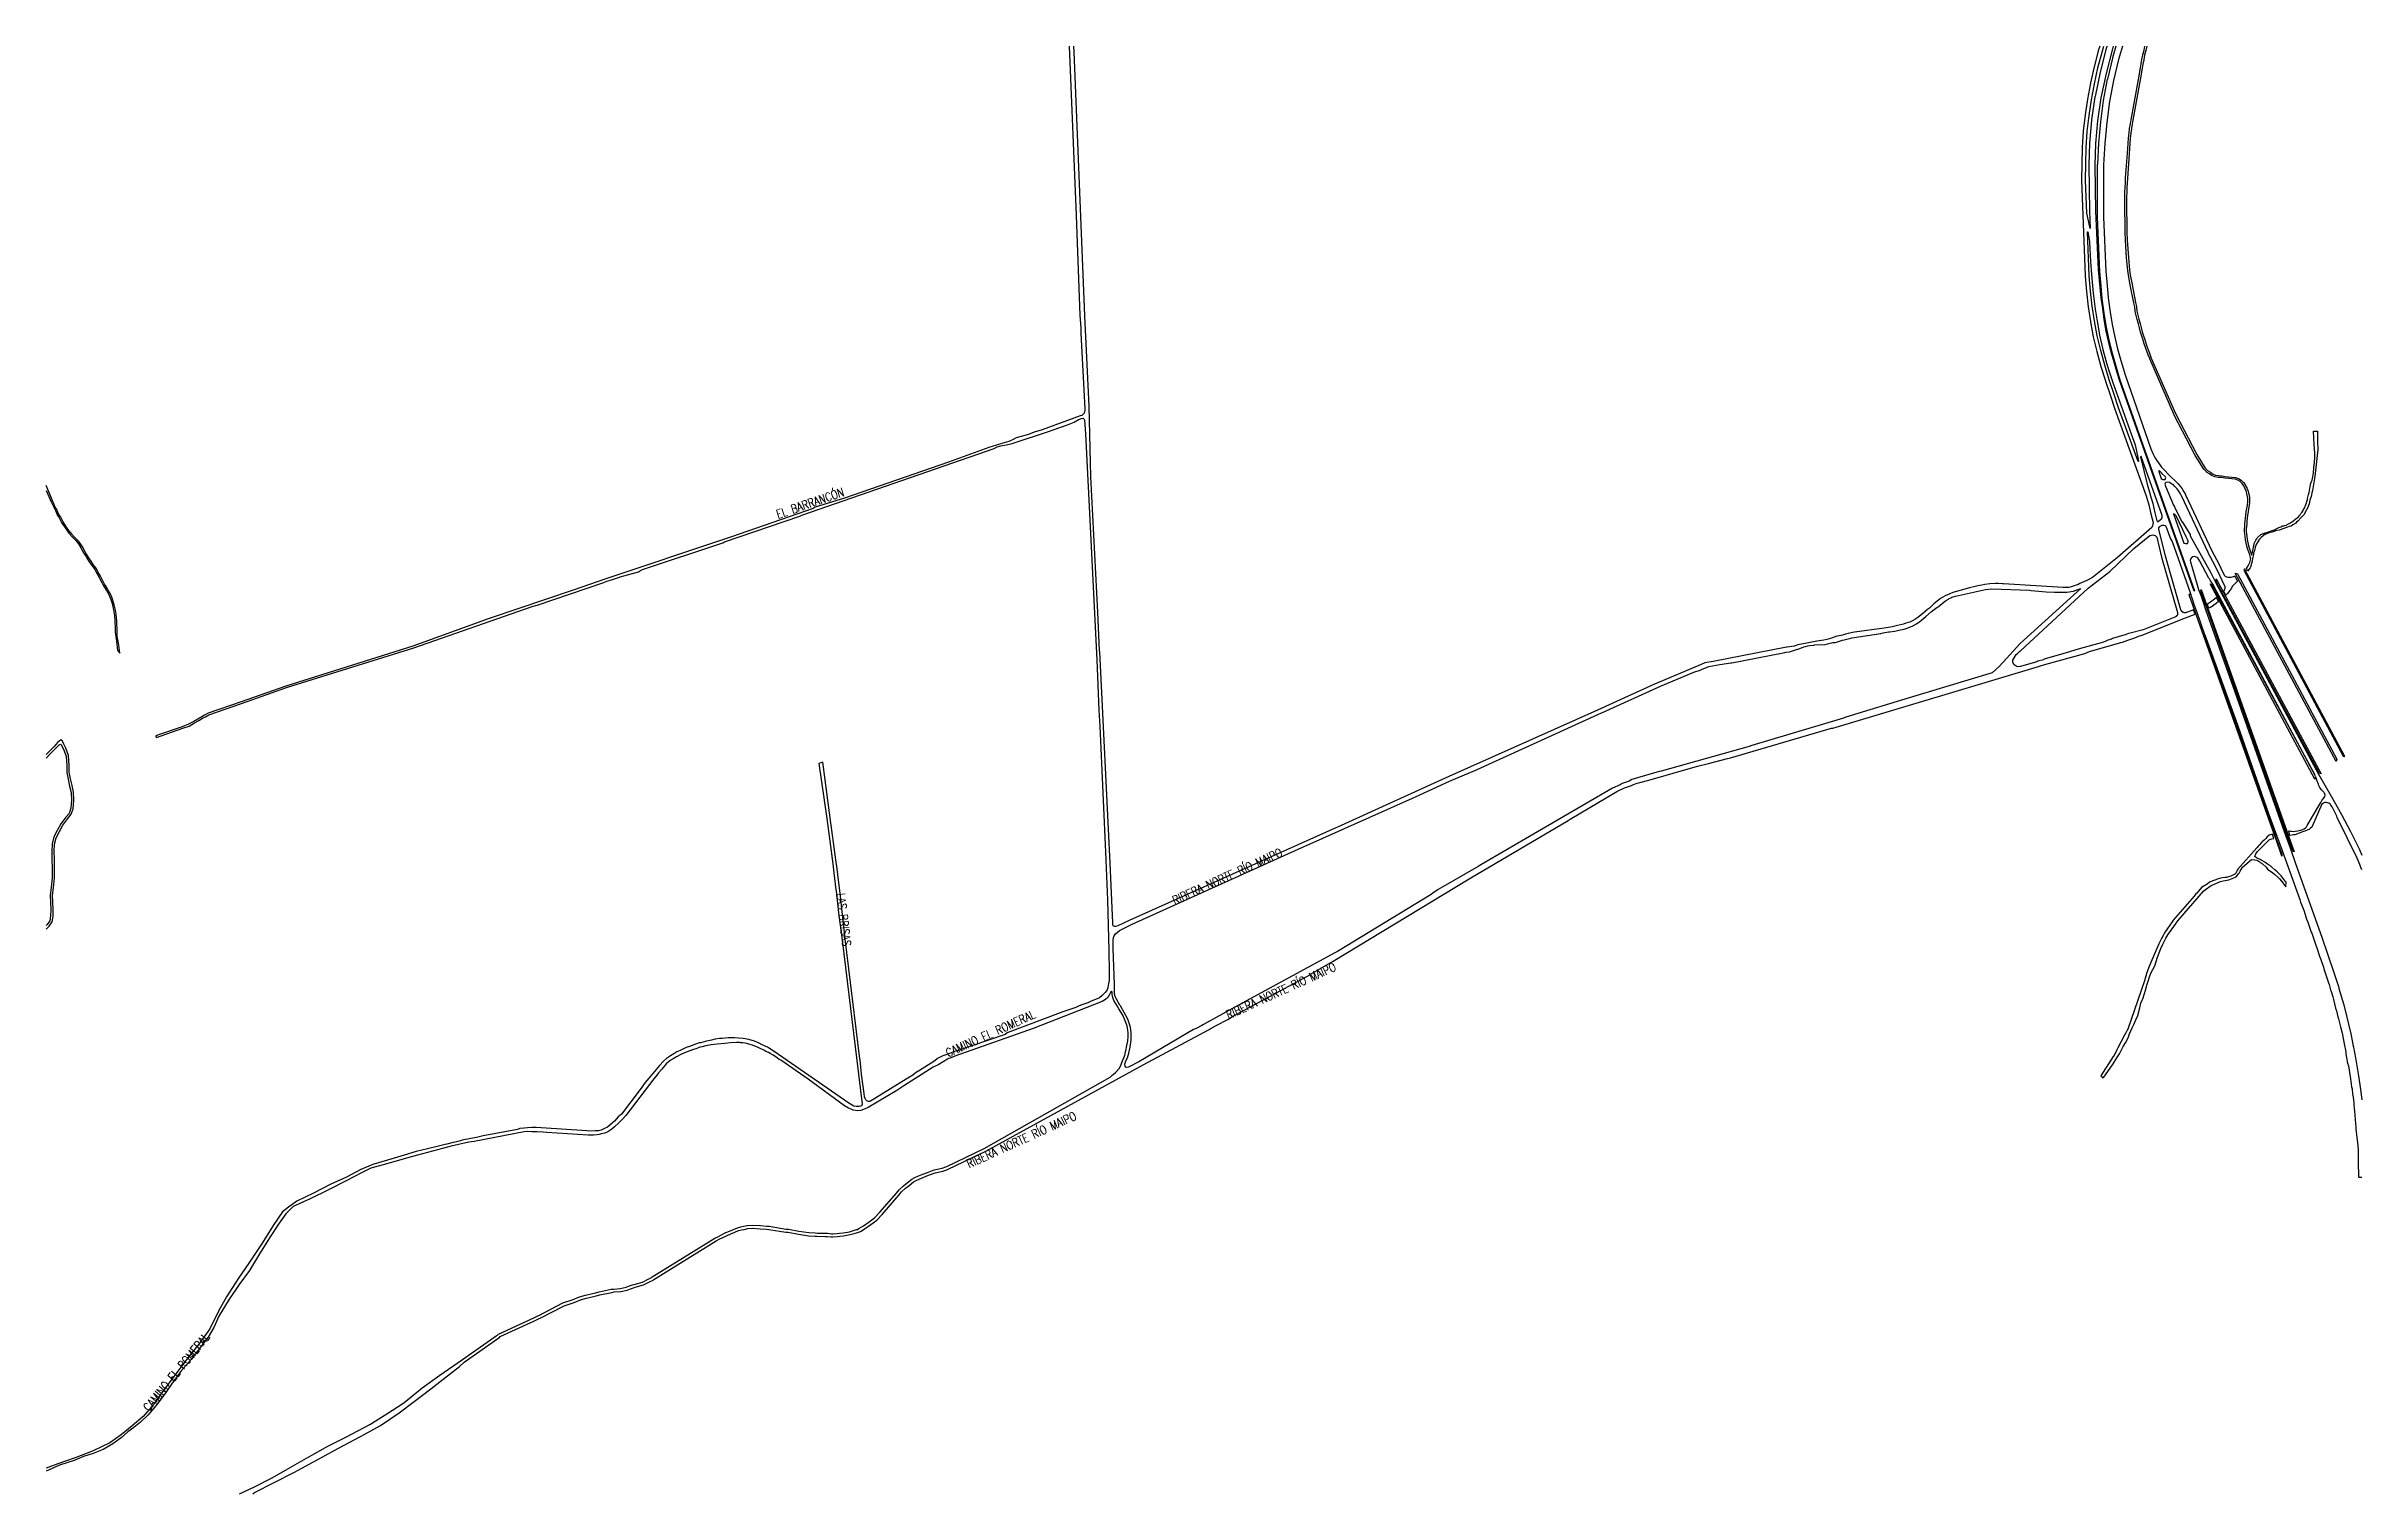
# Model space of a CAD drawing. Extents: x 0 to 349712, y 0 to 6275741.
# Drawn here: x 343333 to 347333, y 6268241 to 6270741 of the extents above; entities that cross this region are included whole.
import ezdxf

# ---------------------------------------------------------------- set-up
doc = ezdxf.new("R2010")
doc.units = 0
doc.header["$LTSCALE"] = 5
doc.layers.add('CALLES-URBANAS', color=6, linetype='Continuous')
doc.layers.add('NOMBRE-CALLE', color=2, linetype='Continuous')
doc.styles.add('ROMANS', font='romans.shx', dxfattribs={"height": 1})

msp = doc.modelspace()

# ---------------------------------------------------------------- texts
at = {"layer": 'NOMBRE-CALLE', "style": 'ROMANS', "width": 0.8}
for s, rotation, p in [('EL BARRANCÓN', 19.147, (344597.1, 6269924.5)), ('RIBERA NORTE RÍO MAIPO', 24.357, (345282.5, 6269257.7)), ('LAS BRISAS', 276.6229, (344697.8, 6269277.2)), ('RIBERA NORTE RÍO MAIPO', 24.357, (345375.2, 6269060.2)), ('CAMINO EL ROMERAL', 24.357, (344891, 6268994.3)), ('RIBERA NORTE RÍO MAIPO', 24.357, (344926.8, 6268802.7))]:
    msp.add_text(s, height=15, rotation=rotation, dxfattribs=at).set_placement(p)
at = {"layer": 'NOMBRE-CALLE', "ltscale": 15, "style": 'ROMANS', "width": 0.8}
msp.add_text('CAMINO EL ROMERAL', height=15, rotation=50.6337, dxfattribs=at).set_placement((343510.4, 6268381.5))

# ---------------------------------------------------------------- linework, layer by layer
at = {"layer": 'CALLES-URBANAS'}
for points, elevation in [([(345099.8, 6270740.7), (345112.1, 6270448.7), (345118.3, 6270276.2), (345120.2, 6270254.2), (345119.8, 6270245.2), (345126.9, 6270114.7), (345126.8, 6270112.2), (345126.3, 6270109.2), (345125.6, 6270107.2), (345124.2, 6270105.2), (345123.2, 6270104.2), (345121.9, 6270103.2), (345119.2, 6270102.2), (345053.3, 6270078.2), (345039.6, 6270074.2), (345029.4, 6270070.2), (345008.5, 6270064.2), (345003.4, 6270061.7), (344995.6, 6270058.2), (344983.8, 6270054.7), (344961.1, 6270047.7), (344891.2, 6270022.7), (344711.6, 6269960.2), (344661.1, 6269944.7), (344657.4, 6269942.2), (344516.7, 6269893.7), (344506.1, 6269890.2), (344299.6, 6269820.7), (344243.3, 6269801.2), (344099.5, 6269753.2), (344097.8, 6269752.2), (343966, 6269704.7), (343746.9, 6269635.7), (343669.3, 6269608.2), (343612.7, 6269588.7), (343606.3, 6269585.2), (343601.4, 6269582.7), (343594.9, 6269578.7), (343587.5, 6269574.7), (343578.5, 6269569.7), (343567.6, 6269565.2), (343525.2, 6269550.7), (343521.3, 6269549.2), (343523.2, 6269546.7), (343568.6, 6269562.7), (343579.7, 6269566.7), (343589, 6269572.2), (343596.4, 6269576.2), (343602.9, 6269580.2), (343607.8, 6269582.7), (343613.9, 6269586.2), (343670.3, 6269605.7), (343747.9, 6269633.2), (343967.7, 6269701.7), (344172.3, 6269773.2), (344178.2, 6269774.7), (344181, 6269775.7), (344296.3, 6269814.7), (344301.4, 6269816.7), (344309.4, 6269819.2), (344322.9, 6269823.7), (344324.2, 6269824.2), (344356.2, 6269833.2), (344360.9, 6269836.2), (344501.5, 6269883.2), (344504.7, 6269884.7), (344634.8, 6269929.2), (344638.3, 6269930.7), (344970.6, 6270046.2), (344975.7, 6270048.7), (344982, 6270050.7), (344994, 6270052.7), (345001.7, 6270054.7), (345066.2, 6270075.7), (345072.1, 6270078.2), (345096.8, 6270086.7), (345108.7, 6270091.7), (345116.2, 6270096.2), (345121.3, 6270097.9), (345123.9, 6270098.2), (345125.4, 6270097.2), (345126.5, 6270094.7), (345128.2, 6270071.2), (345133, 6269979.7), (345147.7, 6269681.2), (345151.4, 6269594.2), (345152.7, 6269566.2), (345163.1, 6269336.2), (345163.2, 6269334.7), (345165.9, 6269265.7), (345168.6, 6269179.2), (345168.8, 6269140.7), (345168.9, 6269133.7), (345168.8, 6269127.2), (345168.1, 6269121.7), (345166.9, 6269115.2), (345165.3, 6269111.2), (345162.1, 6269106.2), (345157.1, 6269101.2), (345152.1, 6269097.2), (345137, 6269090.7), (345132.4, 6269088.7), (345122.1, 6269085.2), (345117.4, 6269083.2), (345111.2, 6269080.7), (345089.2, 6269073.2), (344993.1, 6269036.7), (344989.2, 6269033.7), (344904.6, 6269005.2), (344901.8, 6269004.7), (344893.3, 6269001.2), (344881.9, 6268997.2), (344872.6, 6268992.2), (344867.8, 6268988.2), (344839.8, 6268970.7), (344838.1, 6268969.7), (344827.9, 6268962.7), (344825.6, 6268961.2), (344756.6, 6268918.7), (344755.2, 6268918.2), (344753.3, 6268918.2), (344751.7, 6268918.7), (344750.5, 6268919.2), (344748.7, 6268921.2), (344747.6, 6268923.2), (344746.4, 6268926.2), (344745.5, 6268931.7), (344741.2, 6268965.2), (344738.6, 6268990.2), (344738.5, 6268991.7), (344713.2, 6269199.2), (344704.1, 6269278.2), (344701.5, 6269300.2), (344699.3, 6269320.2), (344696.8, 6269335.7), (344686.8, 6269408.2), (344674.2, 6269504.2), (344667.2, 6269502.2), (344681.4, 6269406.7), (344691.8, 6269328.7), (344693, 6269318.2), (344696.2, 6269288.2), (344697.8, 6269277.2), (344701.2, 6269244.2), (344707.7, 6269196.7), (344741.6, 6268918.2), (344742.1, 6268915.2), (344742.1, 6268912.7), (344741.6, 6268911.2), (344740.1, 6268910.2), (344737.1, 6268909.7), (344732.1, 6268909.7), (344728.1, 6268910.2), (344722.2, 6268913.7), (344719.1, 6268915.2), (344590.3, 6269004.7), (344580.5, 6269010.7), (344578.9, 6269011.7), (344569.6, 6269016.2), (344564.2, 6269018.7), (344556.4, 6269022.2), (344546.4, 6269025.2), (344536.8, 6269026.7), (344528.4, 6269027.7), (344521.8, 6269028.2), (344514.3, 6269028.2), (344510.8, 6269028.2), (344500.2, 6269026.7), (344496.1, 6269026.7), (344488.1, 6269025.7), (344481.9, 6269024.2), (344473.2, 6269022.2), (344471.3, 6269021.7), (344463.8, 6269019.7), (344460.9, 6269019.2), (344454.4, 6269017.2), (344444, 6269013.2), (344438.2, 6269011.2), (344428, 6269006.2), (344422, 6269003.7), (344416.9, 6269000.7), (344411.3, 6268997.2), (344404.2, 6268992.2), (344399, 6268987.7), (344392.1, 6268980.2), (344383.4, 6268970.2), (344373.9, 6268958.2), (344367.4, 6268950.7), (344359, 6268938.7), (344326.3, 6268896.2), (344321, 6268891.7), (344314.3, 6268884.2), (344306.7, 6268877.7), (344302.1, 6268873.7), (344297.3, 6268871.2), (344291.4, 6268868.7), (344286.9, 6268867.7), (344280.9, 6268867.2), (344270.3, 6268866.7), (344266.7, 6268867.2), (344187.6, 6268872.7), (344179.1, 6268873.2), (344171.6, 6268873.2), (344164.2, 6268872.7), (344158.2, 6268872.2), (344151.1, 6268871.2), (344146.6, 6268869.7), (344087.6, 6268858.7), (344080.6, 6268857.2), (344075.8, 6268856.2), (344066, 6268854.2), (344051.4, 6268851.2), (344048.4, 6268850.2), (344039.2, 6268847.7), (344035.9, 6268847.2), (344024.7, 6268844.2), (344022.1, 6268843.7), (344012.7, 6268841.7), (344010.6, 6268841.2), (343991.3, 6268836.2), (343971.7, 6268831.7), (343951.1, 6268825.2), (343922.1, 6268816.7), (343897, 6268809.2), (343876.3, 6268800.7), (343851.2, 6268787.7), (343824.5, 6268775.2), (343794.4, 6268759.7), (343765.4, 6268745.7), (343751.3, 6268735.7), (343740.9, 6268727.7), (343724.6, 6268703.7), (343705.5, 6268673.2), (343682.9, 6268638.7), (343665.1, 6268613.2), (343644.1, 6268580.7), (343630.8, 6268557.2), (343615.5, 6268525.7), (343596.1, 6268499.2), (343577.5, 6268475.2), (343553.2, 6268443.2), (343535.3, 6268419.2), (343517.9, 6268394.7), (343500.1, 6268374.2), (343481.2, 6268357.7), (343462, 6268342.2), (343442.5, 6268328.7), (343413.9, 6268314.7), (343383, 6268302.7), (343353, 6268292.2), (343332.9, 6268284.7)], 26941), ([(346880.3, 6270740.7), (346877.8, 6270732.7), (346877.8, 6270732.6), (346870.5, 6270705.1), (346870.5, 6270705), (346864.2, 6270677.5), (346864.1, 6270677.3), (346859, 6270649.3), (346859, 6270649.2), (346854.9, 6270622.2), (346854.9, 6270622.1), (346851.9, 6270594.1), (346851.8, 6270594), (346849.9, 6270566), (346849.9, 6270565.8), (346849.1, 6270537.8), (346849.1, 6270537.7), (346849, 6270509.7), (346849, 6270509.6), (346855.2, 6270344.1), (346855.3, 6270343.9), (346857.4, 6270317.4), (346857.4, 6270317.3), (346860.3, 6270290.8), (346860.3, 6270290.7), (346864.2, 6270265.2), (346864.3, 6270265.1), (346869.2, 6270239.1), (346869.2, 6270238.9), (346875.2, 6270213.4), (346875.2, 6270213.3), (346882.2, 6270187.8), (346882.2, 6270187.7), (346890, 6270162.7), (346890, 6270162.6), (346898.1, 6270138.6), (346906.2, 6270114.1), (346906.2, 6270114), (346960.5, 6269964.4), (346964.9, 6269949), (346968.7, 6269933.4), (346972.4, 6269918.4), (346972.2, 6269915.5), (346971.5, 6269912.4), (346970.1, 6269909.7), (346910.9, 6269857.7), (346867.7, 6269823.2), (346858.2, 6269818.2), (346845.7, 6269812.7), (346842.9, 6269811.2), (346836.1, 6269808.7), (346831.2, 6269807.2), (346826.9, 6269806.2), (346825.1, 6269806.2), (346821.3, 6269806.2), (346816.9, 6269806.2), (346713.8, 6269812.2), (346712, 6269812.2), (346705.1, 6269812.7), (346700.1, 6269812.7), (346690.5, 6269812.2), (346681.8, 6269811.2), (346676.4, 6269810.2), (346669.5, 6269808.7), (346665, 6269807.7), (346655.4, 6269805.2), (346626.4, 6269797.2), (346621.1, 6269795.2), (346613.1, 6269791.7), (346605, 6269787.2), (346596.3, 6269780.2), (346593.7, 6269777.7), (346586.2, 6269770.2), (346582.9, 6269767.7), (346574.7, 6269761.2), (346571.3, 6269758.2), (346565.8, 6269754.2), (346561.1, 6269750.7), (346555.5, 6269747.7), (346552, 6269746.2), (346545.4, 6269744.2), (346541.2, 6269742.7), (346531, 6269740.2), (346521.6, 6269738.2), (346518.6, 6269737.7), (346515, 6269736.7), (346508, 6269735.7), (346456.4, 6269728.7), (346453.2, 6269728.2), (346440.9, 6269725.2), (346436.2, 6269723.7), (346430.1, 6269722.2), (346426.3, 6269721.7), (346417.1, 6269718.7), (346409, 6269716.2), (346403.4, 6269715.2), (346395.4, 6269713.7), (346391.3, 6269713.2), (346383.1, 6269711.7), (346374.4, 6269709.7), (346358.9, 6269706.7), (346352.5, 6269704.7), (346340.4, 6269702.7), (346338.9, 6269702.7), (346212.6, 6269678.2), (346197.9, 6269675.7), (346191.5, 6269673.2), (346113.8, 6269640.2), (346112.4, 6269639.7), (346012.6, 6269594.2), (345755.7, 6269479.2), (345563.4, 6269391.7), (345560.7, 6269390.7), (345203.3, 6269230.7), (345183.8, 6269221.7), (345179.7, 6269220.2), (345178.2, 6269220.2), (345175.9, 6269221.7), (345175.3, 6269223.7), (345175.1, 6269226.7), (345170.8, 6269329.7), (345152.7, 6269694.7), (345152.2, 6269697.2), (345149.6, 6269763.2), (345137.5, 6269997.2), (345134.4, 6270119.2), (345126.9, 6270275.2), (345108.5, 6270731.2), (345108.1, 6270740.7)], 26935), ([(346892.7, 6270740.7), (346892.3, 6270739.3), (346892.2, 6270739.1), (346881.1, 6270696.1), (346881, 6270695.8), (346872.2, 6270653.8), (346872.1, 6270653.5), (346866.3, 6270613.5), (346866.2, 6270613.2), (346862.7, 6270573.7), (346862.7, 6270573.4), (346861.3, 6270535.9), (346861.3, 6270535.6), (346862.6, 6270455.9), (346862.6, 6270455.7), (346863.9, 6270426.2), (346863.8, 6270426.1), (346863.6, 6270426.3), (346858.1, 6270452.7), (346856, 6270509.8), (346856.1, 6270537.7), (346856.9, 6270565.5), (346858.8, 6270593.4), (346861.8, 6270621.3), (346865.9, 6270648.1), (346871, 6270676), (346877.3, 6270703.4), (346884.5, 6270730.7), (346887.6, 6270740.7)], 26917), ([(346908.2, 6270740.7), (346902.4, 6270720.7), (346902.4, 6270720.5), (346893.5, 6270684), (346893.4, 6270683.7), (346886.5, 6270647.2), (346886.5, 6270647), (346881.5, 6270610.5), (346881.5, 6270610.2), (346878.2, 6270573.7), (346878.2, 6270573.5), (346876.2, 6270536.5), (346876.1, 6270536.2), (346875.8, 6270445.7), (346875.8, 6270445.4), (346879.9, 6270351.7), (346879.9, 6270351.5), (346882, 6270326.6), (346882, 6270326.5), (346884.1, 6270305), (346884.1, 6270304.8), (346887.5, 6270280.1), (346887.5, 6270279.9), (346891, 6270258.4), (346891.1, 6270258.2), (346895.5, 6270236.3), (346895.5, 6270236.1), (346900.5, 6270215.2), (346900.5, 6270215), (346906.2, 6270194.8), (346906.2, 6270194.7), (346911.1, 6270178.3), (346915.3, 6270164.5), (347044.1, 6269800.1), (347043.4, 6269799.8), (346914.7, 6270164.2), (346909.9, 6270179.1), (346905.2, 6270194.9), (346900.1, 6270212.7), (346895.9, 6270229.3), (346891.7, 6270248.8), (346888.1, 6270268.6), (346885.4, 6270287.6), (346883, 6270306.1), (346878.2, 6270355.5), (346873.6, 6270456.2), (346872.3, 6270535.7), (346873.7, 6270572.9), (346877.2, 6270612.1), (346883, 6270651.7), (346891.8, 6270693.5), (346902.8, 6270736.2), (346904.2, 6270740.7)], 26923), ([(346919.7, 6270740.7), (346913, 6270717.8), (346904.2, 6270681.6), (346897.4, 6270645.3), (346892.4, 6270609.1), (346889.1, 6270572.8), (346887.1, 6270536.1), (346886.8, 6270445.8), (346890.9, 6270352.3), (346892.9, 6270327.6), (346895, 6270306.2), (346898.4, 6270281.6), (346901.9, 6270260.2), (346906.2, 6270238.5), (346911.1, 6270217.9), (346916.8, 6270197.8), (346924.1, 6270173.3), (346968.6, 6270045.6), (346972.3, 6270037.4), (346974.5, 6270032.8), (346976.7, 6270028.5), (346979.3, 6270024.4), (346981.6, 6270021.1), (346987.2, 6270014), (346992.6, 6270008), (346998.7, 6270001.9), (347015.1, 6269985.5), (347015.3, 6269985.3), (347019.1, 6269980.9), (347019.3, 6269980.7), (347022.5, 6269976.5), (347022.7, 6269976.2), (347025.7, 6269971.3), (347025.8, 6269971.2), (347028.3, 6269966.5), (347028.4, 6269966.2), (347073.7, 6269869.2), (347081.9, 6269854.1), (347089.4, 6269839.7), (347089.5, 6269839.6), (347095.4, 6269827.2), (347096.9, 6269825.7), (347099.1, 6269824.6), (347101.5, 6269824), (347104.1, 6269823.7), (347107.5, 6269824), (347111.2, 6269825.2), (347113, 6269826.2), (347118.5, 6269816.7), (347112.2, 6269810.7), (347110.7, 6269809.2), (347109.3, 6269807.7), (347107.8, 6269804.7), (347106.5, 6269802.6), (347106.2, 6269802), (347106.1, 6269801.7), (347105.4, 6269800.8), (347105.2, 6269800.5), (347101.3, 6269795.7), (347101.1, 6269795.4), (347098.4, 6269792.6), (347094.4, 6269800), (347095.2, 6269800.8), (347095.7, 6269801.4), (347096.1, 6269802.2), (347096.2, 6269802.3), (347096.3, 6269802.4), (347096.3, 6269802.5), (347096.4, 6269802.6), (347096.4, 6269802.7), (347096.5, 6269802.8), (347096.5, 6269802.9), (347096.6, 6269803.1), (347096.6, 6269803.2), (347096.7, 6269803.3), (347096.7, 6269803.4), (347096.8, 6269803.5), (347096.8, 6269803.6), (347096.9, 6269803.7), (347096.9, 6269803.9), (347096.9, 6269804), (347097, 6269804.1), (347097, 6269804.2), (347097, 6269804.3), (347097, 6269804.5), (347097.1, 6269804.6), (347097.1, 6269804.7), (347097.1, 6269804.8), (347097.1, 6269805), (347097.1, 6269805.1), (347097.1, 6269805.2), (347097.2, 6269805.3), (347097.2, 6269805.4), (347097.2, 6269805.6), (347097.2, 6269805.7), (347097.2, 6269805.8), (347097.2, 6269805.9), (347097.2, 6269806.1), (347097.2, 6269806.2), (347097.2, 6269806.3), (347097.2, 6269806.4), (347097.2, 6269806.6), (347097.1, 6269806.7), (347097.1, 6269806.8), (347097.1, 6269806.9), (347097.1, 6269807), (347097.1, 6269807.2), (347097, 6269807.3), (347097, 6269807.4), (347097, 6269807.5), (347097, 6269807.7), (347096.9, 6269807.8), (347096.9, 6269807.9), (347096.9, 6269808), (347096.7, 6269808.5), (347083.2, 6269836.5), (347075.7, 6269850.8), (347067.5, 6269866), (347067.4, 6269866.2), (347022.2, 6269963.2), (347019.7, 6269967.7), (347016.8, 6269972.4), (347013.8, 6269976.3), (347010.1, 6269980.6), (347007, 6269983.7), (347005, 6269984.7), (347003, 6269985.7), (347000.6, 6269987.2), (346997.3, 6269987.7), (346994.4, 6269987.2), (346993.1, 6269986), (346992.7, 6269984.6), (346993.7, 6269981.1), (347008, 6269948.1), (347009.6, 6269945.4), (347021.7, 6269920.7), (347023.7, 6269917.7), (347036.4, 6269897.2), (347036.8, 6269895.2), (347071.6, 6269832.7), (347080.7, 6269814.2), (347258.3, 6269483.7), (347280, 6269445.7), (347298, 6269413.7), (347313.3, 6269384.7), (347329, 6269353.2), (347332.9, 6269343.7)], 26932), ([(346961.6, 6270740.7), (346959.8, 6270733.4), (346957.9, 6270725.4), (346956.3, 6270717.4), (346954.9, 6270710), (346953.7, 6270703), (346952.6, 6270696.5), (346951.5, 6270689.4), (346937.5, 6270613), (346936.3, 6270606.5), (346935, 6270598.5), (346934, 6270590.6), (346933, 6270581.6), (346932.2, 6270572.6), (346931.6, 6270564.1), (346931, 6270555.1), (346928.6, 6270521.1), (346928.1, 6270512.6), (346927.6, 6270504.6), (346927.2, 6270496.7), (346926.9, 6270488.7), (346926.7, 6270480.7), (346926.7, 6270459.7), (346927.1, 6270433.7), (346927.3, 6270419.8), (346927.9, 6270405.8), (346929.8, 6270375.8), (346931.8, 6270353.9), (346933, 6270346), (346936.1, 6270329.5), (346942, 6270298), (346943.7, 6270291.1), (346943.8, 6270290.9), (346944.4, 6270283.5), (346946.4, 6270276.6), (346948.1, 6270269.6), (346950, 6270262.1), (346951.9, 6270255.1), (346953.9, 6270247.6), (346956, 6270240.7), (346958, 6270234.2), (346960.2, 6270227.7), (346962.3, 6270221.2), (346964.6, 6270215.2), (346966.9, 6270208.7), (346969.3, 6270202.3), (347011.3, 6270106.4), (347047.9, 6270035.5), (347062.6, 6270012.1), (347066.7, 6270007.9), (347071.5, 6270005), (347071.6, 6270004.9), (347075.3, 6270002), (347080.1, 6270000.2), (347085.4, 6269999.2), (347091.1, 6269998.7), (347091.2, 6269998.7), (347096.9, 6269997.7), (347102.8, 6269997.2), (347108.8, 6269996.7), (347108.9, 6269996.7), (347114.7, 6269995.7), (347114.8, 6269995.7), (347119.9, 6269994.2), (347120.2, 6269994), (347124.5, 6269991.5), (347124.8, 6269991.3), (347128.3, 6269987.8), (347128.5, 6269987.6), (347131.6, 6269983.1), (347131.7, 6269982.9), (347134.3, 6269977.9), (347134.4, 6269977.8), (347136.5, 6269972.3), (347136.6, 6269972.1), (347138.1, 6269966.1), (347138.2, 6269965.9), (347138.9, 6269959.9), (347139, 6269959.7), (347139, 6269953.7), (347139, 6269953.6), (347138.4, 6269947.6), (347138.3, 6269947.5), (347137.4, 6269942), (347136.5, 6269936.5), (347135.8, 6269931), (347135.2, 6269925.6), (347134.7, 6269920.6), (347134.2, 6269915.5), (347133.7, 6269911.1), (347133.4, 6269907.1), (347133.4, 6269903.3), (347133.7, 6269898.9), (347134.3, 6269894.5), (347135.2, 6269889), (347137.6, 6269878.1), (347139, 6269872.6), (347140.6, 6269867.7), (347142.3, 6269863.2), (347142.8, 6269861.8), (347146.8, 6269877.7), (347147.2, 6269881.7), (347149.1, 6269885.2), (347150.1, 6269887.7), (347151.6, 6269890.2), (347152.8, 6269892.2), (347158.6, 6269897.2), (347166.1, 6269900.2), (347169.2, 6269901.2), (347179.8, 6269905.2), (347182.1, 6269905.7), (347187.5, 6269908.2), (347189.6, 6269909.7), (347192.9, 6269910.7), (347196.1, 6269912.2), (347198.4, 6269912.7), (347200, 6269913.2), (347202.7, 6269913.7), (347204.2, 6269914.7), (347206.4, 6269915.7), (347208.8, 6269917.2), (347210.6, 6269918.2), (347212.4, 6269919.2), (347215, 6269921.2), (347216.8, 6269922.7), (347219.1, 6269924.7), (347221.5, 6269926.2), (347223.7, 6269928.2), (347225.1, 6269929.7), (347226.3, 6269931.7), (347227.9, 6269933.7), (347229.5, 6269935.7), (347231.5, 6269938.7), (347232.5, 6269940.7), (347234.4, 6269944.2), (347235.5, 6269946.7), (347236.8, 6269950.7), (347238.7, 6269956.2), (347239.1, 6269958.2), (347239.3, 6269959.7), (347239.9, 6269962.2), (347241.1, 6269966.7), (347242.1, 6269970.2), (347244.2, 6269983.7), (347245.7, 6269987.7), (347247.4, 6269991.2), (347247.9, 6269994.2), (347249.4, 6270003.2), (347250.2, 6270013.2), (347251.3, 6270021.7), (347252.2, 6270030.2), (347252.2, 6270038.2), (347251, 6270052.7), (347249.4, 6270075.7), (347256.7, 6270075.7), (347256.4, 6270068.7), (347256.3, 6270065.2), (347256.5, 6270059.7), (347256.4, 6270058.2), (347257, 6270044.2), (347252.1, 6269997.7), (347248, 6269973.7), (347246.8, 6269969.7), (347246, 6269966.2), (347245.6, 6269963.2), (347243.5, 6269956.7), (347242, 6269950.7), (347241.1, 6269947.7), (347239.7, 6269944.2), (347237.5, 6269940.2), (347233.1, 6269931.7), (347231.3, 6269929.7), (347229.1, 6269927.7), (347227.9, 6269926.2), (347222.3, 6269920.7), (347220.4, 6269918.7), (347219, 6269917.2), (347214.1, 6269914.2), (347211.2, 6269911.7), (347207.6, 6269911.2), (347204.5, 6269910.2), (347190.2, 6269905.2), (347185.7, 6269904.2), (347178.3, 6269901.7), (347174.2, 6269900.7), (347169.9, 6269899.2), (347165.5, 6269897.7), (347163, 6269895.7), (347159.3, 6269892.2), (347158.2, 6269891.2), (347156.3, 6269889.2), (347155.3, 6269887.7), (347153.7, 6269884.7), (347150.4, 6269880.2), (347149.8, 6269878.7), (347149, 6269875.7), (347148.2, 6269872.2), (347147.5, 6269869.7), (347146.2, 6269865.2), (347145.7, 6269862.7), (347145.2, 6269860.7), (347144.5, 6269856.2), (347143.5, 6269851.2), (347140.6, 6269841.2), (347140, 6269839.7), (347135.6, 6269834.2), (347133.8, 6269838.7), (347136.8, 6269843.2), (347139.4, 6269849.2), (347141.4, 6269856.2), (347141, 6269857.8), (347139.5, 6269862.2), (347137.8, 6269866.7), (347137.8, 6269866.8), (347136.1, 6269871.8), (347136.1, 6269871.8), (347134.7, 6269877.3), (347134.6, 6269877.4), (347132.3, 6269888.4), (347132.3, 6269888.5), (347131.4, 6269894), (347130.7, 6269898.5), (347130.7, 6269898.6), (347130.4, 6269903.1), (347130.4, 6269903.2), (347130.4, 6269907.2), (347130.4, 6269907.3), (347130.7, 6269911.4), (347131.2, 6269915.9), (347131.7, 6269920.9), (347132.2, 6269925.9), (347132.8, 6269931.4), (347133.5, 6269936.9), (347133.5, 6269937), (347134.4, 6269942.5), (347135.4, 6269947.9), (347136, 6269953.8), (347136, 6269959.6), (347135.2, 6269965.4), (347133.7, 6269971.3), (347131.7, 6269976.6), (347129.1, 6269981.4), (347126.1, 6269985.7), (347122.8, 6269989), (347118.9, 6269991.3), (347114.1, 6269992.8), (347108.5, 6269993.7), (347102.5, 6269994.2), (347096.6, 6269994.7), (347096.4, 6269994.7), (347090.7, 6269995.7), (347085, 6269996.2), (347084.9, 6269996.2), (347079.4, 6269997.2), (347079.1, 6269997.3), (347074, 6269999.3), (347073.6, 6269999.5), (347069.9, 6270002.5), (347065, 6270005.4), (347064.7, 6270005.7), (347060.3, 6270010.2), (347060.2, 6270010.4), (347045.3, 6270033.9), (347045.3, 6270034), (347008.6, 6270105), (347008.6, 6270105.1), (346966.6, 6270201.1), (346966.6, 6270201.2), (346964.1, 6270207.7), (346961.8, 6270214.2), (346959.5, 6270220.2), (346959.5, 6270220.2), (346957.3, 6270226.7), (346955.2, 6270233.3), (346953.1, 6270239.8), (346951, 6270246.8), (346949, 6270254.3), (346947.1, 6270261.4), (346945.2, 6270268.9), (346943.5, 6270275.8), (346941.5, 6270282.8), (346941.5, 6270283.1), (346940.8, 6270290.5), (346939.1, 6270297.4), (346939, 6270297.4), (346933.1, 6270328.9), (346930.1, 6270345.5), (346928.9, 6270353.5), (346928.8, 6270353.6), (346926.8, 6270375.6), (346924.9, 6270405.7), (346924.3, 6270419.7), (346924.1, 6270433.7), (346923.7, 6270459.7), (346923.7, 6270480.7), (346923.9, 6270488.8), (346924.2, 6270496.8), (346924.6, 6270504.8), (346925.1, 6270512.8), (346925.6, 6270521.3), (346928, 6270555.3), (346928.6, 6270564.3), (346929.2, 6270572.8), (346930.1, 6270581.9), (346931, 6270590.9), (346932, 6270598.9), (346932, 6270599), (346933.4, 6270607), (346934.5, 6270613.5), (346948.5, 6270690), (346949.6, 6270697), (346950.8, 6270703.5), (346952, 6270710.5), (346953.3, 6270718), (346955, 6270726), (346955, 6270726.1), (346956.9, 6270734.1), (346958.5, 6270740.7)], 26922), ([(346946.6, 6270023.8), (346912.8, 6270116.4), (346904.8, 6270140.8), (346896.7, 6270164.8), (346888.9, 6270189.7), (346882, 6270215.1), (346876.1, 6270240.4), (346871.2, 6270266.3), (346867.3, 6270291.7), (346864.4, 6270318), (346862.2, 6270344.4), (346859.4, 6270420.2), (346859.5, 6270420.5), (346859.7, 6270420.3), (346861.1, 6270413.8), (346862.6, 6270403.8), (346863.4, 6270390.6), (346864.5, 6270369.8), (346865.3, 6270353.5), (346865.3, 6270353.4), (346867.1, 6270333.2), (346869.2, 6270314.2), (346872.5, 6270286.6), (346872.5, 6270286.5), (346875.7, 6270266), (346875.7, 6270266), (346880.1, 6270242.1), (346880.1, 6270242), (346885.8, 6270217.3), (346885.8, 6270217.3), (346892.6, 6270191.6), (346892.6, 6270191.5), (346897, 6270177.2), (346897, 6270177.1), (346902.9, 6270160.2), (346934.8, 6270071.4), (346941.3, 6270052.3), (346945.9, 6270030.7), (346945.9, 6270030.6), (346947.4, 6270024.2), (346947.1, 6270023.6), (346946.6, 6270023.8)], 26918), ([(346988, 6269930.3), (346951.7, 6270032.1), (346951.1, 6270032.4), (346950.8, 6270031.8), (346962.2, 6269984.3), (346967.4, 6269966.4), (346967.5, 6269966.2), (346971.8, 6269951), (346971.8, 6269950.8), (346975.5, 6269935), (346979, 6269920.9), (346980, 6269920.1), (346981.3, 6269920.2), (346985.4, 6269923.3), (346986.9, 6269924.6), (346987.9, 6269926.4), (346988, 6269930.3)], 26920), ([(346994.6, 6269996.1), (346993.8, 6269996.9), (346987.6, 6270003.1), (346987.4, 6270003.2), (346984, 6270007.1), (346983.2, 6270007.5), (346982.6, 6270007.4), (346982.4, 6270006.9), (346982.5, 6270006.1), (346986.6, 6269994.3), (346988.1, 6269993.1), (346989.4, 6269992.6), (346991.9, 6269992.2), (346993.3, 6269992.7), (346994.2, 6269994.1), (346994.6, 6269996.1)], 26919), ([(343332.9, 6269973.2), (343341.2, 6269953.7), (343348.5, 6269938.7), (343352.2, 6269930.2), (343354.4, 6269927.2), (343360.5, 6269916.2), (343365.8, 6269908.2), (343369.5, 6269903.2), (343371.9, 6269899.7), (343378.4, 6269892.7), (343384.1, 6269887.2), (343388.6, 6269881.2), (343392.6, 6269874.7), (343396.6, 6269867.2), (343398.4, 6269864.2), (343401.7, 6269859.7), (343403.1, 6269856.7), (343404.3, 6269854.7), (343408.3, 6269848.7), (343416.8, 6269837.2), (343421, 6269829.7), (343423.9, 6269823.2), (343428.6, 6269814.7), (343431, 6269810.2), (343435.8, 6269802.2), (343439.6, 6269796.2), (343442.2, 6269790.7), (343444.5, 6269785.2), (343446.7, 6269778.2), (343449.1, 6269767.2), (343450.7, 6269757.2), (343451.5, 6269749.2), (343451.8, 6269733.7), (343452, 6269728.7), (343453, 6269721.2), (343454.6, 6269708.7), (343455.5, 6269701.7), (343455.7, 6269697.7), (343459.9, 6269692.7), (343458.1, 6269706.2), (343457, 6269713.2), (343455.9, 6269718.7), (343455.5, 6269722.7), (343455.2, 6269726.2), (343455, 6269730.7), (343455, 6269736.2), (343454.8, 6269740.7), (343454.6, 6269748.2), (343454.1, 6269753.7), (343453.4, 6269759.7), (343452.2, 6269766.7), (343450.6, 6269773.7), (343450.1, 6269776.2), (343449.1, 6269780.2), (343447.5, 6269785.7), (343445.5, 6269791.2), (343444.4, 6269793.2), (343441.5, 6269798.2), (343440.8, 6269799.2), (343437.8, 6269804.7), (343435, 6269809.2), (343433.6, 6269811.7), (343429.9, 6269818.7), (343426.2, 6269825.7), (343425, 6269828.2), (343421.9, 6269833.2), (343419.5, 6269838.2), (343416.6, 6269842.2), (343413.8, 6269845.7), (343410.1, 6269851.2), (343407.4, 6269855.2), (343405.2, 6269858.7), (343401.3, 6269865.2), (343399.7, 6269868.7), (343398.4, 6269870.7), (343397, 6269873.2), (343395.2, 6269876.2), (343392, 6269881.2), (343389.4, 6269884.7), (343386.8, 6269887.7), (343384.7, 6269890.2), (343381.8, 6269892.7), (343376.8, 6269898.2), (343375.7, 6269899.7), (343374.2, 6269901.2), (343372, 6269904.2), (343368.8, 6269908.2), (343366.4, 6269911.7), (343364.7, 6269914.7), (343362, 6269919.2), (343359.4, 6269924.2), (343357.2, 6269928.7), (343354.7, 6269932.2), (343352.5, 6269936.2), (343350.8, 6269940.7), (343349.6, 6269943.2), (343347.3, 6269947.7), (343345.1, 6269952.2), (343343.5, 6269955.7), (343341.6, 6269960.2), (343332.9, 6269982.1)], 26926), ([(347008, 6269932.9), (347025.5, 6269882.6), (347028.6, 6269881.7), (347030.4, 6269881.7), (347031.7, 6269882.2), (347033, 6269884.2), (347033.3, 6269886.2), (347032.6, 6269887.7), (347032, 6269888.7), (347029.4, 6269893.2), (347012.1, 6269929.7), (347011.7, 6269930.3), (347010.9, 6269931.4), (347009.9, 6269932.2), (347009.5, 6269932.5), (347008, 6269932.9)], 26921), ([(343689.4, 6268240.7), (343692.8, 6268242.7), (343760.3, 6268277.2), (343808.4, 6268303.2), (343837.7, 6268319.2), (343875.9, 6268339.2), (343882, 6268342.7), (343910.2, 6268358.2), (343942.6, 6268380.2), (343968.5, 6268399.7), (343997.4, 6268421.7), (344026.1, 6268444.2), (344046.9, 6268460.2), (344054.8, 6268467.7), (344112.8, 6268508.7), (344115.9, 6268510.7), (344117, 6268512.2), (344169.7, 6268536.2), (344173, 6268537.7), (344175, 6268538.7), (344184.3, 6268543.2), (344185.9, 6268543.7), (344227.5, 6268565.2), (344245, 6268571.2), (344255.8, 6268575.7), (344265.8, 6268578.7), (344282.8, 6268582.7), (344289.1, 6268584.2), (344309.6, 6268588.2), (344314.1, 6268589.2), (344325.2, 6268589.7), (344336.6, 6268592.2), (344342.2, 6268594.7), (344347.2, 6268596.2), (344350, 6268597.2), (344364.7, 6268601.2), (344376.2, 6268607.2), (344381.1, 6268609.7), (344382.6, 6268610.7), (344490.3, 6268677.7), (344496.4, 6268680.7), (344500.6, 6268682.7), (344509.1, 6268686.7), (344515.2, 6268689.7), (344522.1, 6268692.2), (344528.8, 6268695.2), (344534.1, 6268696.7), (344538.6, 6268697.2), (344544.6, 6268698.7), (344553.1, 6268699.2), (344566.2, 6268698.2), (344577.3, 6268697.7), (344581.1, 6268697.2), (344610.6, 6268692.2), (344614.2, 6268692.2), (344632.3, 6268688.7), (344649.8, 6268686.2), (344660.8, 6268685.7), (344664.2, 6268685.7), (344678.2, 6268685.2), (344681.9, 6268685.2), (344689, 6268684.2), (344691.5, 6268684.2), (344699.6, 6268685.2), (344703.7, 6268685.7), (344710.2, 6268686.2), (344721.5, 6268688.2), (344728.7, 6268690.2), (344734, 6268691.7), (344735.7, 6268692.2), (344739.4, 6268693.7), (344747.5, 6268698.7), (344757.4, 6268705.7), (344767.5, 6268713.2), (344776.7, 6268723.2), (344805.5, 6268756.2), (344810.4, 6268762.2), (344817.1, 6268768.7), (344823.4, 6268773.2), (344831.2, 6268779.2), (344835.8, 6268781.7), (344840.9, 6268784.2), (344848.9, 6268787.7), (344857.2, 6268790.7), (344868.4, 6268794.7), (344881.7, 6268797.7), (344888.5, 6268800.2), (344890.9, 6268801.2), (344955.8, 6268832.2), (345227.6, 6268981.2), (345341.9, 6269042.7), (345343.6, 6269043.7), (345352.8, 6269048.7), (345375.2, 6269060.2), (345380.8, 6269064.2), (345516.7, 6269137.7), (345518.2, 6269138.7), (345556.1, 6269160.7), (345791.1, 6269302.7), (345794.1, 6269304.7), (345962.2, 6269403.2), (345965.7, 6269405.7), (346046, 6269453.7), (346059.4, 6269459.7), (346071.4, 6269463.7), (346075.1, 6269465.7), (346081.2, 6269468.2), (346085.8, 6269469.2), (346101.1, 6269473.2), (346185.5, 6269497.2), (346204.2, 6269502.2), (346237.1, 6269510.7), (346242.3, 6269511.7), (346416.7, 6269562.7), (346419.5, 6269563.2), (346774.6, 6269669.7), (346785.6, 6269672.7), (346854.8, 6269691.7), (346862.9, 6269695.2), (346917, 6269710.7), (346919.5, 6269711.7), (346928.9, 6269715.2), (346939.1, 6269718.7), (346943.7, 6269720.2), (346949, 6269722.2), (346951.7, 6269722.8), (347028.3, 6269753.3), (347044.9, 6269759.9), (347042.2, 6269767.4), (347030.3, 6269762.7), (347029.6, 6269762.5), (347029.5, 6269762.4), (347029.4, 6269762.4), (347029.3, 6269762.4), (347029.1, 6269762.3), (347029, 6269762.3), (347028.9, 6269762.3), (347028.8, 6269762.3), (347028.6, 6269762.2), (347028.5, 6269762.2), (347028.4, 6269762.2), (347028.3, 6269762.2), (347028.1, 6269762.2), (347028, 6269762.2), (347027.9, 6269762.2), (347027.8, 6269762.2), (347027.6, 6269762.2), (347027.5, 6269762.2), (347027.4, 6269762.2), (347027.3, 6269762.2), (347027.1, 6269762.2), (347027, 6269762.2), (347026.9, 6269762.2), (347026.8, 6269762.2), (347026.6, 6269762.2), (347026.5, 6269762.2), (347026.4, 6269762.3), (347026.3, 6269762.3), (347026.1, 6269762.3), (347026, 6269762.3), (347025.9, 6269762.4), (347025.8, 6269762.4), (347025.6, 6269762.4), (347025.5, 6269762.5), (347025.4, 6269762.5), (347025.3, 6269762.5), (347025.2, 6269762.6), (347025.1, 6269762.6), (347024.9, 6269762.7), (347024.8, 6269762.7), (347024.7, 6269762.8), (347024.6, 6269762.8), (347024.5, 6269762.9), (347024.4, 6269762.9), (347024.2, 6269763), (347024.1, 6269763), (347024, 6269763.1), (347023.9, 6269763.2), (347023.8, 6269763.2), (347023.7, 6269763.3), (347023.6, 6269763.4), (347023.5, 6269763.4), (347023.4, 6269763.5), (347023.3, 6269763.6), (347023.2, 6269763.7), (347023.1, 6269763.7), (347023, 6269763.8), (347022.9, 6269763.9), (347022.8, 6269764), (347022.7, 6269764.1), (347022.6, 6269764.1), (347022.5, 6269764.2), (347022.4, 6269764.3), (347022.3, 6269764.4), (347022.3, 6269764.5), (347022.2, 6269764.6), (347022.1, 6269764.7), (347022, 6269764.8), (347021.9, 6269764.9), (347021.9, 6269765), (347021.8, 6269765.1), (347021.7, 6269765.2), (347021.6, 6269765.3), (347021.6, 6269765.4), (347021.5, 6269765.5), (347021.4, 6269765.6), (347021.4, 6269765.7), (347021.3, 6269765.8), (347021.2, 6269765.9), (347021.2, 6269766), (347021.1, 6269766.1), (347021.1, 6269766.3), (347021, 6269766.4), (347021, 6269766.5), (347020.6, 6269767.4), (346994, 6269860.1), (346982.5, 6269906.8), (346982.6, 6269908.8), (346983.3, 6269910.5), (346984.8, 6269911.7), (346988.3, 6269913.4), (346991.1, 6269913.6), (346993.2, 6269913.2), (346994.6, 6269911.9), (347002.6, 6269890), (347005.6, 6269885.6), (347036.3, 6269797.2), (347036.5, 6269796.7), (347037.6, 6269793.7)], 26943), ([(346737.6, 6269668.7), (346732.6, 6269672.2), (346730.1, 6269676.2), (346730.3, 6269680.2), (346736.2, 6269690.2), (346738.5, 6269692.2), (346739.5, 6269693.2), (346741.8, 6269695.2), (346743.2, 6269696.7), (346860.6, 6269804.7), (346898, 6269833.7), (346939, 6269873.2), (346957.9, 6269888.2), (346967, 6269895.8), (346969.5, 6269896.6), (346971.8, 6269896.7), (346974, 6269896.5), (346976.2, 6269895.7), (346978.7, 6269892.8), (346987.2, 6269858.4), (346987.2, 6269858.2), (347014.6, 6269762.8), (347014.7, 6269762.6), (347014.7, 6269762.5), (347014.7, 6269762.4), (347014.7, 6269762.3), (347014.7, 6269762.1), (347014.7, 6269762), (347014.8, 6269761.9), (347014.8, 6269761.8), (347014.8, 6269761.6), (347014.8, 6269761.5), (347014.8, 6269761.4), (347014.8, 6269761.3), (347014.8, 6269761.1), (347014.8, 6269761), (347014.8, 6269760.9), (347014.8, 6269760.8), (347014.7, 6269760.6), (347014.7, 6269760.5), (347014.7, 6269760.4), (347014.7, 6269760.3), (347014.7, 6269760.2), (347014.7, 6269760), (347014.6, 6269759.9), (347014.6, 6269759.8), (347014.6, 6269759.7), (347014.5, 6269759.6), (347014.5, 6269759.4), (347014.5, 6269759.3), (347014.4, 6269759.2), (347014.4, 6269759.1), (347014.4, 6269759), (347014.3, 6269758.9), (347014.3, 6269758.7), (347014.2, 6269758.6), (347014.2, 6269758.5), (347014.1, 6269758.4), (347014.1, 6269758.3), (347014, 6269758.2), (347014, 6269758.1), (347013.9, 6269758), (347013.9, 6269757.8), (347013.8, 6269757.7), (347013.7, 6269757.6), (347013.7, 6269757.5), (347013.6, 6269757.4), (347013.5, 6269757.3), (347013.5, 6269757.2), (347013.4, 6269757.1), (347013.3, 6269757), (347013.2, 6269756.9), (347013.2, 6269756.8), (347013.1, 6269756.7), (347013, 6269756.6), (347012.9, 6269756.6), (347012.8, 6269756.5), (347012.7, 6269756.4), (347012.7, 6269756.3), (347012.6, 6269756.2), (347012.5, 6269756.1), (347012.4, 6269756), (347012.3, 6269756), (347012.2, 6269755.9), (347012.1, 6269755.8), (347012, 6269755.7), (347011.9, 6269755.6), (347011.8, 6269755.6), (347011.7, 6269755.5), (347011.6, 6269755.4), (347011.5, 6269755.4), (347011.4, 6269755.3), (347011.3, 6269755.2), (347011.2, 6269755.2), (347011.1, 6269755.1), (347010.2, 6269754.7), (346955.5, 6269732.9), (346932.7, 6269727.2), (346929.9, 6269726.2), (346924, 6269724.2), (346922, 6269723.7), (346902.4, 6269717.7), (346900.9, 6269716.7), (346894.5, 6269715.2), (346891.9, 6269713.7), (346889.9, 6269712.7), (346886.8, 6269711.7), (346843, 6269699.2), (346822.3, 6269693.2), (346784.6, 6269682.2), (346782.9, 6269681.2), (346773.4, 6269678.7), (346771.5, 6269677.7), (346745, 6269670.2), (346743.5, 6269669.7), (346737.6, 6269668.7)], 26927), ([(347332.9, 6269318.2), (347330.8, 6269324.2), (347329.9, 6269327.7), (347325.3, 6269338.2), (347290.7, 6269408.7), (347289.7, 6269410.7), (347281.6, 6269427.2), (347279.8, 6269429.7), (347278.7, 6269431.2), (347276.2, 6269433.2), (347273.6, 6269434.2), (347272.2, 6269434.7), (347269.4, 6269434.7), (347267, 6269433.2), (347264.2, 6269431.7), (347246.6, 6269392.2), (347244.5, 6269390.2), (347241.9, 6269388.2), (347239.7, 6269387.2), (347234.5, 6269385.2), (347232.5, 6269384.2), (347217.1, 6269378.7), (347215.2, 6269378.7), (347208.6, 6269377.7), (347207.2, 6269385.7), (347209.7, 6269385.2), (347211.8, 6269385.2), (347214.7, 6269384.7), (347217.9, 6269385.2), (347222.5, 6269385.7), (347224.7, 6269386.2), (347227.6, 6269386.7), (347229.4, 6269387.2), (347232, 6269388.7), (347233.5, 6269389.2), (347236.1, 6269391.2), (347237.6, 6269392.7), (347238.6, 6269394.7), (347260.5, 6269431.7), (347262.1, 6269434.7), (347263.3, 6269436.7), (347264.2, 6269438.2), (347265.6, 6269440.2), (347266.7, 6269441.7), (347269.1, 6269444.7), (347269.9, 6269447.2), (347269.6, 6269448.7), (347268.3, 6269451.2), (347267.5, 6269452.2), (347266.7, 6269453.2), (347263.6, 6269456.7), (347260.7, 6269460.7), (347259.1, 6269464.2), (347258.2, 6269466.2), (347257, 6269469.2), (347256, 6269471.7), (347255.1, 6269473.2), (347254.1, 6269476.7), (347253.1, 6269479.2), (347251.7, 6269474.7), (347071, 6269812.2), (347074.5, 6269809.7), (347252.3, 6269481.2), (347091.3, 6269782.2), (347086, 6269792.2), (347078.5, 6269806.2), (347076.7, 6269809.7), (347075.8, 6269811.7), (347071.9, 6269817.2), (347070.2, 6269820.7), (347068.9, 6269822.2), (347053.2, 6269851.7), (347051.8, 6269854.2), (347049.6, 6269857.2), (347045.7, 6269858.7), (347043.9, 6269859.2), (347041.1, 6269858.7), (347038.7, 6269857.2), (347037.6, 6269856.2), (347036.9, 6269854.2), (347036.4, 6269852.7), (347036.9, 6269850.2), (347051.2, 6269802.4), (347055.3, 6269790.7), (347059.6, 6269778.7), (347063.3, 6269768.2), (347110.1, 6269635.7), (347164.9, 6269480.7), (347199.1, 6269384.2), (347202, 6269376.2), (347209.1, 6269356.2), (347218.4, 6269329.2), (347263.9, 6269201.7), (347284.6, 6269141.2), (347293.1, 6269115.2), (347293.6, 6269113.2), (347301.9, 6269085.2), (347307.2, 6269063.7), (347312.9, 6269039.7), (347313.5, 6269038.7), (347318.4, 6269013.7), (347318.5, 6269011.7), (347322.4, 6268993.7), (347327.2, 6268962.2), (347330.7, 6268938.7), (347332.9, 6268921.2)], 26939), ([(346847.6, 6269804.2), (346742.7, 6269709.2), (346713.6, 6269676.7), (346706.6, 6269669.2), (346694.3, 6269658.7), (346537.6, 6269611.2), (346441.5, 6269581.7), (346437.6, 6269580.2), (346279.2, 6269533.2), (346274.6, 6269531.2), (346122.8, 6269488.7), (346119.2, 6269488.2), (346105.6, 6269484.2), (346072.1, 6269474.2), (346067.3, 6269471.7), (346055.5, 6269467.2), (346051.9, 6269465.2), (346038.3, 6269459.2), (345811.1, 6269326.7), (345806.4, 6269324.2), (345741.2, 6269286.7), (345737.3, 6269284.2), (345728.4, 6269278.2), (345725.1, 6269275.7), (345563.5, 6269177.2), (345559, 6269174.7), (345392.7, 6269084.7), (345387.3, 6269081.7), (345332.1, 6269051.2), (345328.9, 6269049.2), (345319.4, 6269044.2), (345315, 6269042.2), (345220.4, 6268986.7), (345202.6, 6268977.2), (345198.6, 6268976.7), (345196.4, 6268979.2), (345196.3, 6268982.7), (345198, 6268988.2), (345200.6, 6268993.7), (345203, 6269001.7), (345205.1, 6269011.7), (345205.5, 6269013.2), (345206.5, 6269019.2), (345207.2, 6269025.2), (345207.3, 6269030.2), (345207.3, 6269037.2), (345205.8, 6269045.7), (345204.6, 6269050.2), (345203.8, 6269053.7), (345201.1, 6269060.2), (345188.5, 6269083.2), (345187.3, 6269084.7), (345181.1, 6269096.2), (345180.2, 6269098.2), (345179, 6269101.2), (345178.3, 6269105.2), (345178.2, 6269111.7), (345178.4, 6269120.2), (345176.1, 6269182.2), (345175.8, 6269185.7), (345175.8, 6269189.7), (345175.7, 6269196.2), (345176.6, 6269201.2), (345177.6, 6269204.2), (345179.9, 6269207.7), (345183.6, 6269210.7), (345186.6, 6269213.2), (345188.2, 6269214.2), (345208.5, 6269224.2), (345495.7, 6269354.2), (345698.5, 6269444.2), (345757.2, 6269471.7), (345804.9, 6269491.7), (346019.5, 6269589.2), (346021.5, 6269590.2), (346121.6, 6269635.7), (346179.3, 6269659.7), (346190.3, 6269663.2), (346192.1, 6269664.2), (346204.8, 6269669.2), (346223.8, 6269672.7), (346243, 6269675.7), (346244.7, 6269675.7), (346333.6, 6269693.2), (346336.5, 6269693.7), (346338.1, 6269694.2), (346344.4, 6269694.7), (346348.1, 6269696.2), (346351.1, 6269697.2), (346353, 6269697.7), (346362.2, 6269700.7), (346369, 6269703.2), (346371.8, 6269704.2), (346376.2, 6269705.2), (346379.6, 6269705.7), (346386.2, 6269706.2), (346388.3, 6269706.7), (346406.2, 6269707.7), (346410.1, 6269708.7), (346419.4, 6269710.7), (346423.2, 6269711.2), (346425.4, 6269711.7), (346435.9, 6269714.7), (346438.6, 6269715.7), (346450.3, 6269718.7), (346451.8, 6269719.2), (346502.1, 6269726.7), (346506.4, 6269727.7), (346515.3, 6269729.2), (346517.6, 6269729.2), (346526.5, 6269730.7), (346535.7, 6269732.7), (346542.2, 6269734.2), (346544.2, 6269734.7), (346552.5, 6269737.7), (346558.3, 6269740.2), (346563.7, 6269743.2), (346569.6, 6269747.2), (346579.9, 6269755.7), (346589.9, 6269764.2), (346591.9, 6269766.2), (346599.1, 6269771.2), (346601.1, 6269772.7), (346611.6, 6269781.2), (346614, 6269782.7), (346619.1, 6269785.7), (346620.2, 6269786.7), (346623, 6269788.2), (346624.6, 6269789.2), (346631.3, 6269791.2), (346683.1, 6269802.2), (346693.9, 6269803.7), (346758.9, 6269801.2), (346761.9, 6269800.7), (346781.2, 6269799.2), (346788, 6269798.7), (346802, 6269797.7), (346813, 6269797.7), (346820.9, 6269797.7), (346823.7, 6269797.7), (346834.8, 6269799.7), (346842.4, 6269802.7), (346847.6, 6269804.2)], 26937), ([(347202, 6269384.7), (347054.8, 6269800.2), (347055.8, 6269802.2), (347203.5, 6269385.2), (347206.3, 6269377.2), (347216.1, 6269349.2), (347214.5, 6269349.7), (347204.9, 6269376.7), (347202, 6269384.7)], 26931), ([(347262.7, 6269484.2), (347259.9, 6269484.7), (347081.7, 6269815.7), (347081.5, 6269820.7), (347262.7, 6269484.2)], 26930), ([(347288.6, 6269505.2), (347114.2, 6269830.7), (347118.5, 6269829.7), (347290.1, 6269509.2), (347288.6, 6269505.2)], 26929), ([(347304, 6269514.2), (347130.4, 6269838.2), (347129.2, 6269835.7), (347300.9, 6269514.7), (347304, 6269514.2)], 26928), ([(347037.6, 6269793.7), (347034.4, 6269793.7), (347181.1, 6269380.2), (347183.7, 6269373.2), (347194.6, 6269342.2), (347195.9, 6269343.2), (347185.3, 6269373.2), (347182.8, 6269380.7), (347062.1, 6269724.2)], 26933), ([(347062.1, 6269724.2), (347048.5, 6269762.7), (347044.3, 6269774.7), (347040.3, 6269785.7), (347037.6, 6269793.7)], 26925), ([(347068.6, 6269770), (347065.9, 6269777.7), (347066.2, 6269777.9), (347071.8, 6269781.3), (347076.4, 6269784.5), (347081.7, 6269788.6), (347085.6, 6269781.5), (347081.2, 6269778.1), (347081.1, 6269778), (347076.3, 6269774.7), (347076.1, 6269774.5), (347070.3, 6269771), (347070.2, 6269770.9), (347068.6, 6269770)], 26924), ([(347062.1, 6269724.2), (347118.2, 6269568.7), (347172.6, 6269413.7), (347195.3, 6269351.7), (347225.9, 6269267.2), (347227.2, 6269262.7), (347231.7, 6269251.2), (347233.5, 6269246.7), (347237.8, 6269233.2), (347240, 6269227.7), (347245.7, 6269210.7), (347246.7, 6269208.7), (347254.1, 6269186.2), (347255.5, 6269183.7), (347259.9, 6269169.2), (347262.2, 6269163.2), (347266.6, 6269150.2), (347267.6, 6269147.2), (347275.3, 6269123.2), (347276.5, 6269120.2), (347279.1, 6269111.2), (347280.6, 6269106.2), (347282.8, 6269098.7), (347284.1, 6269094.2), (347287.9, 6269079.2), (347289.3, 6269074.7), (347291.8, 6269064.2), (347292.8, 6269060.7), (347296.1, 6269047.2), (347298.4, 6269038.7), (347299.7, 6269033.2), (347302.6, 6269017.7), (347305.2, 6269003.7), (347305.7, 6269000.2), (347308.5, 6268984.2), (347309.8, 6268979.7), (347311, 6268972.2), (347311.7, 6268968.2), (347313.5, 6268957.2), (347314.3, 6268952.7), (347315.4, 6268943.7), (347316.3, 6268940.2), (347317.2, 6268930.7), (347317.9, 6268925.7), (347319.3, 6268915.7), (347319.5, 6268912.2), (347320.9, 6268895.2), (347320.8, 6268893.7), (347322.6, 6268873.2), (347322.8, 6268870.7), (347324.4, 6268855.7), (347325.4, 6268847.2), (347326.3, 6268840.7), (347326.6, 6268835.7), (347327, 6268822.2), (347326.9, 6268814.2), (347327.2, 6268787.7), (347332.9, 6268787.7)], 26940), ([(343332.9, 6269215.7), (343337.9, 6269221.2), (343342.8, 6269228.7), (343344.6, 6269238.2), (343344.7, 6269249.2), (343344.3, 6269262.7), (343343.8, 6269274.7), (343345.5, 6269287.2), (343347.3, 6269304.2), (343347.3, 6269320.2), (343346.9, 6269337.2), (343346.6, 6269350.2), (343347.1, 6269362.7), (343350, 6269373.7), (343355.7, 6269384.2), (343361.5, 6269395.7), (343370, 6269406.7), (343375.7, 6269414.2), (343379.4, 6269423.7), (343380.4, 6269438.7), (343380, 6269452.2), (343377.3, 6269463.7), (343374.6, 6269475.7), (343372.6, 6269486.7), (343372.6, 6269498.2), (343371.2, 6269515.7), (343366.4, 6269528.2), (343363.2, 6269535.2), (343360.6, 6269540.7), (343358.2, 6269542.7), (343352.4, 6269538.2), (343346.6, 6269531.2), (343335.9, 6269521.2), (343332.9, 6269517.7)], 26936), ([(343332.9, 6269511.2), (343338.7, 6269518.2), (343349.5, 6269528.2), (343355.1, 6269534.1), (343357.6, 6269535.6), (343359.2, 6269533.2), (343362.4, 6269526.7), (343366.9, 6269514.7), (343368.3, 6269497.7), (343368.2, 6269486.2), (343370.4, 6269474.7), (343373.1, 6269462.7), (343375.6, 6269451.7), (343376.1, 6269438.7), (343375.1, 6269424.7), (343372.3, 6269415.7), (343366.6, 6269409.2), (343357.8, 6269397.7), (343351.9, 6269386.2), (343346, 6269375.2), (343342.7, 6269363.2), (343342.2, 6269350.2), (343342.6, 6269337.2), (343343, 6269320.2), (343343, 6269304.2), (343341.2, 6269287.7), (343339.5, 6269274.7), (343340, 6269262.7), (343340.4, 6269249.2), (343340.2, 6269238.7), (343338.7, 6269230.2), (343334.5, 6269223.7), (343332.9, 6269222.2)], 26934), ([(346886.4, 6268959.2), (346887.3, 6268960.2), (346902.1, 6268981.2), (346911.1, 6268995.2), (346914.2, 6269000.2), (346920.7, 6269013.2), (346924.7, 6269019.2), (346929.3, 6269028.2), (346931.9, 6269035.2), (346936.6, 6269045.2), (346939.3, 6269051.2), (346943.1, 6269060.2), (346946.1, 6269066.7), (346949.5, 6269079.7), (346951.4, 6269087.7), (346953.8, 6269093.2), (346954.5, 6269095.2), (346957.4, 6269104.7), (346959.1, 6269110.7), (346961.6, 6269119.2), (346964.2, 6269126.2), (346966.1, 6269133.2), (346968.4, 6269139.7), (346975.3, 6269152.7), (346979.9, 6269167.7), (346985.6, 6269182.2), (346989.2, 6269189.7), (346994.6, 6269200.2), (346997.8, 6269206.2), (347011.1, 6269224.7), (347015.1, 6269230.2), (347059.8, 6269281.7), (347062.8, 6269284.2), (347073.1, 6269291.2), (347089, 6269298.2), (347093.8, 6269299.2), (347103.4, 6269301.2), (347114.7, 6269305.7), (347116, 6269306.2), (347120, 6269311.2), (347121.1, 6269312.7), (347123, 6269316.2), (347126.7, 6269322.7), (347142.7, 6269336.2), (347148.5, 6269335.7), (347151.6, 6269334.7), (347153.9, 6269333.7), (347155.6, 6269332.7), (347157.4, 6269331.2), (347161.5, 6269328.7), (347167.9, 6269322.7), (347170.2, 6269319.7), (347179.2, 6269313.2), (347182, 6269310.7), (347189.3, 6269304.7), (347190.9, 6269302.7), (347194.4, 6269298.7), (347201.7, 6269288.7), (347202.5, 6269297.2), (347200.9, 6269298.7), (347193.5, 6269307.7), (347190.5, 6269311.2), (347186.6, 6269314.7), (347182.6, 6269318.2), (347177.6, 6269322.7), (347175.1, 6269325.2), (347170.2, 6269328.2), (347165.5, 6269331.7), (347159.4, 6269335.2), (347157.2, 6269336.2), (347151.1, 6269339.2), (347148.3, 6269341.2), (347150, 6269345.7), (347152.6, 6269350.2), (347172.4, 6269369.7), (347173.8, 6269370.7), (347177.6, 6269371.7), (347180.8, 6269372.2), (347178.5, 6269379.7), (347173.2, 6269378.2), (347169.6, 6269375.2), (347166.9, 6269371.7), (347164.5, 6269369.7), (347161, 6269366.7), (347159.8, 6269365.7), (347155.6, 6269360.7), (347154.1, 6269359.2), (347151.6, 6269356.2), (347119.1, 6269319.7), (347117.9, 6269317.7), (347116.2, 6269313.2), (347113.6, 6269310.7), (347112.1, 6269309.7), (347109.3, 6269308.2), (347106.6, 6269307.2), (347103, 6269306.2), (347099.1, 6269305.2), (347097.1, 6269305.2), (347092.2, 6269304.2), (347089.5, 6269303.7), (347087.1, 6269303.2), (347082.9, 6269302.2), (347080.6, 6269301.2), (347077.4, 6269299.7), (347070.1, 6269296.7), (347065.7, 6269293.7), (347058.9, 6269289.7), (347056.1, 6269287.7), (347051, 6269281.7), (347048, 6269278.2), (347046.3, 6269276.7), (347043.2, 6269272.7), (347007.4, 6269231.2), (347005.5, 6269228.7), (347001.5, 6269222.7), (346997.6, 6269216.7), (346992.3, 6269209.2), (346989.9, 6269204.7), (346986.7, 6269198.7), (346985.1, 6269196.2), (346982.6, 6269190.7), (346981.1, 6269187.7), (346977.4, 6269178.2), (346965.1, 6269150.2), (346960.5, 6269137.7), (346960.3, 6269136.2), (346959.8, 6269134.7), (346957.4, 6269126.7), (346928.8, 6269043.2), (346927.7, 6269041.2), (346925.5, 6269036.7), (346923.3, 6269032.7), (346911.8, 6269010.7), (346909.9, 6269007.2), (346904.5, 6268996.7), (346903.5, 6268995.7), (346882.2, 6268962.2), (346886.4, 6268959.2)], 26938), ([(343666.9, 6268240.7), (343692.8, 6268252.7), (343723.3, 6268268.2), (343754.4, 6268285.7), (343786.2, 6268304.2), (343820.6, 6268323.2), (343851.3, 6268338.7), (343891.9, 6268360.2), (343921, 6268378.7), (343950.3, 6268397.7), (343982.3, 6268423.7), (344012.6, 6268445.7), (344052, 6268472.2), (344109.8, 6268513.2), (344112.4, 6268514.7), (344113.8, 6268516.2), (344167.7, 6268541.2), (344171, 6268542.7), (344172.8, 6268543.2), (344182.1, 6268547.7), (344183.6, 6268548.7), (344225.4, 6268570.2), (344243.1, 6268576.2), (344254, 6268580.7), (344264.5, 6268583.7), (344281.6, 6268587.7), (344288.1, 6268589.2), (344308.6, 6268593.7), (344313.4, 6268594.2), (344324.5, 6268595.2), (344334.9, 6268597.2), (344340.5, 6268599.7), (344345.7, 6268601.2), (344348.4, 6268602.2), (344362.8, 6268606.2), (344373.7, 6268611.7), (344378.2, 6268614.2), (344379.6, 6268615.2), (344487.7, 6268682.2), (344494.1, 6268685.2), (344498.3, 6268687.2), (344506.9, 6268691.7), (344513.1, 6268694.2), (344520.1, 6268697.2), (344527, 6268699.7), (344532.8, 6268701.7), (344537.7, 6268702.7), (344543.9, 6268703.7), (344553.1, 6268704.7), (344566.6, 6268703.7), (344577.6, 6268702.7), (344581.7, 6268702.7), (344611.2, 6268697.7), (344614.9, 6268697.7), (344633.1, 6268694.2), (344650.3, 6268691.7), (344661.1, 6268691.2), (344664.3, 6268690.7), (344678.3, 6268690.7), (344682.2, 6268690.7), (344689.5, 6268689.7), (344691.4, 6268689.7), (344699, 6268690.2), (344703.1, 6268690.7), (344709.6, 6268691.2), (344720.3, 6268693.2), (344727.2, 6268695.2), (344732.6, 6268697.2), (344734, 6268697.2), (344736.8, 6268698.7), (344744.6, 6268703.2), (344754.3, 6268710.2), (344763.9, 6268717.2), (344772.8, 6268726.7), (344801.4, 6268759.7), (344806.5, 6268765.7), (344813.7, 6268772.7), (344820.1, 6268777.7), (344828.3, 6268783.7), (344833.4, 6268786.7), (344838.7, 6268789.2), (344846.9, 6268792.7), (344855.4, 6268795.7), (344866.8, 6268800.2), (344880.3, 6268803.2), (344886.6, 6268805.2), (344888.7, 6268805.7), (344953.3, 6268836.7), (345170.8, 6268960.2), (345174.5, 6268963.7), (345175.9, 6268964.7), (345180.3, 6268968.7), (345186.4, 6268975.2), (345189.3, 6268980.2), (345191.2, 6268985.2), (345192.1, 6268988.2), (345192.7, 6268990.2), (345193.6, 6268991.7), (345195.9, 6268998.2), (345196.6, 6269000.2), (345197.3, 6269004.2), (345197.8, 6269005.7), (345199.5, 6269014.7), (345201, 6269022.2), (345201.7, 6269030.2), (345201.8, 6269036.2), (345201.5, 6269041.7), (345199.9, 6269048.2), (345198.1, 6269054.7), (345195.7, 6269060.2), (345192.4, 6269067.2), (345185.7, 6269078.2), (345182.7, 6269083.2), (345179.8, 6269088.2), (345177.3, 6269092.7), (345175.1, 6269097.7), (345174.2, 6269102.7), (345174.2, 6269107.2), (345173.3, 6269108.9), (345172.1, 6269107.7), (345169.7, 6269102.7), (345166.7, 6269097.7), (345162.9, 6269094.2), (345156.9, 6269090.7), (345037.9, 6269044.2), (344902.4, 6268996.2), (344894.1, 6268993.2), (344891.7, 6268992.2), (344889.5, 6268991.2), (344874.7, 6268982.2), (344864.7, 6268977.2), (344814.2, 6268945.2), (344802.1, 6268937.2), (344799.1, 6268935.2), (344752.6, 6268907.7), (344747.4, 6268905.2), (344740, 6268902.7), (344734.2, 6268902.2), (344726.7, 6268903.2), (344723.2, 6268904.7), (344718.7, 6268906.7), (344711.9, 6268910.7), (344649.3, 6268956.7), (344602.1, 6268989.7), (344599.2, 6268990.7), (344592.9, 6268995.2), (344588.6, 6268998.2), (344583.1, 6269001.2), (344580.5, 6269002.7), (344576.1, 6269004.7), (344572.3, 6269006.7), (344564.9, 6269010.2), (344562.7, 6269011.2), (344552.7, 6269015.2), (344546.5, 6269017.2), (344543.1, 6269018.2), (344536.2, 6269019.2), (344532.5, 6269019.7), (344530.7, 6269020.2), (344525, 6269020.2), (344515.1, 6269019.7), (344504.8, 6269018.2), (344492, 6269017.2), (344481.3, 6269016.2), (344472, 6269014.2), (344466.1, 6269012.7), (344461.9, 6269011.7), (344456.5, 6269009.7), (344449.2, 6269007.2), (344435.2, 6269002.2), (344429.1, 6268999.2), (344421.5, 6268995.2), (344415.6, 6268991.7), (344410.7, 6268988.7), (344403.6, 6268983.2), (344396.2, 6268974.2), (344390.7, 6268967.7), (344387.7, 6268963.7), (344382.4, 6268957.2), (344334, 6268893.7), (344328.4, 6268887.7), (344321.5, 6268880.7), (344314.5, 6268874.2), (344309.8, 6268870.2), (344303.2, 6268865.7), (344297.6, 6268863.7), (344291.4, 6268862.2), (344288.1, 6268861.2), (344284.5, 6268860.7), (344278.2, 6268860.2), (344268.7, 6268860.2), (344197.6, 6268864.7), (344191.2, 6268865.2), (344180.7, 6268865.7), (344172.1, 6268865.7), (344164.7, 6268866.2), (344158.6, 6268865.7), (344071.8, 6268849.2), (344063, 6268847.7), (344032.1, 6268841.2), (344017.1, 6268837.2), (343973.9, 6268825.7), (343959.1, 6268821.2), (343920.9, 6268810.2), (343893.6, 6268802.7), (343877.6, 6268794.7), (343850.7, 6268781.2), (343820.1, 6268765.7), (343788.9, 6268750.2), (343759.6, 6268736.7), (343746.6, 6268724.2), (343735.1, 6268707.7), (343718.2, 6268682.7), (343699.4, 6268652.2), (343683.8, 6268626.2), (343666.1, 6268602.2), (343660.5, 6268593.2), (343648.9, 6268576.7), (343631.1, 6268547.2), (343622.3, 6268527.7), (343612.5, 6268511.2), (343601.2, 6268496.2), (343583, 6268472.7), (343565.7, 6268452.7), (343553, 6268435.7), (343536.3, 6268411.2), (343522, 6268392.2), (343508.5, 6268376.2), (343495.8, 6268364.2), (343484, 6268355.2), (343473.8, 6268347.7), (343462.1, 6268337.2), (343447.7, 6268326.7), (343430.9, 6268317.2), (343413.8, 6268310.2), (343397.4, 6268304.7), (343380.8, 6268298.2), (343355.9, 6268289.7), (343332.9, 6268279.7)], 26942)]:
    msp.add_lwpolyline(points, dxfattribs=dict(at, elevation=elevation))

msp.set_redraw_order([(e.dxf.handle, doc.entitydb.next_handle()) for e in msp.query("TEXT MTEXT ATTDEF DIMENSION ARC_DIMENSION")])  # texts and dimensions are drawn at this point

doc.saveas('drawing.dxf')
